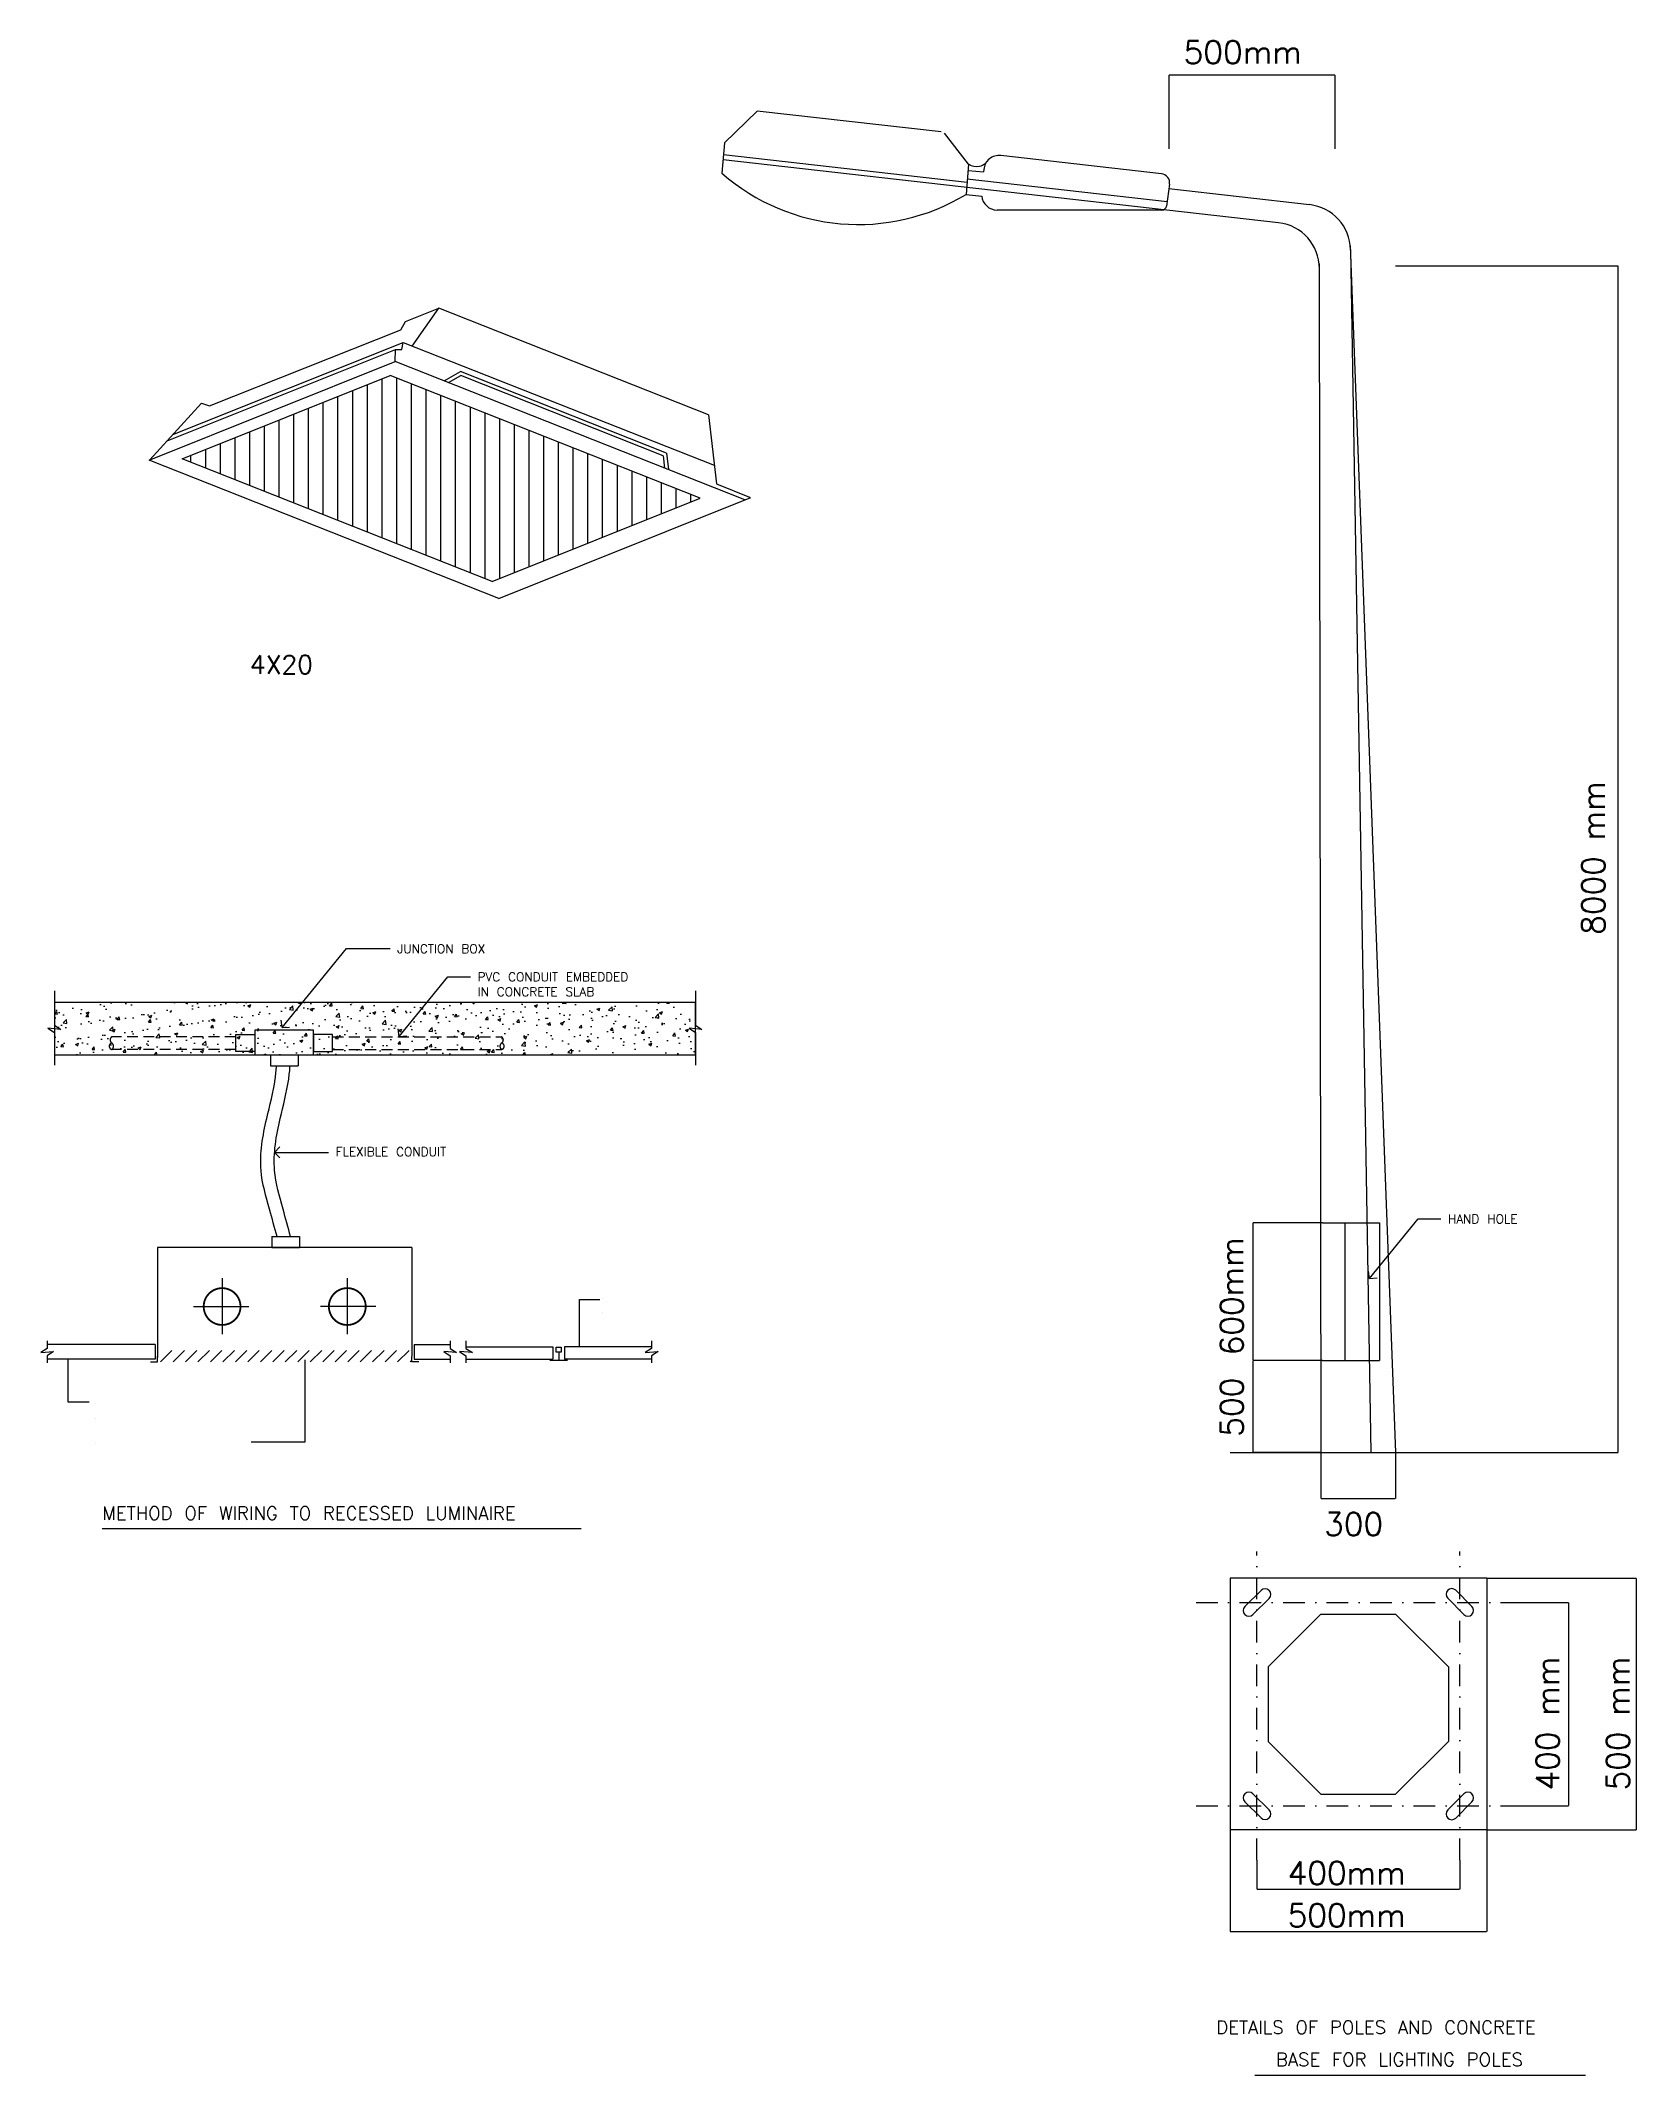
# Model space of a CAD drawing. Extents: x -199482 to -112389, y 75790 to 136754.
# Drawn here: x -149065 to -112389, y 81860 to 128633 of the extents above; entities that cross this region are included whole.
import ezdxf
from ezdxf.enums import TextEntityAlignment as Align

# ---------------------------------------------------------------- set-up
doc = ezdxf.new("R2010")
doc.units = 0
doc.header["$LTSCALE"] = 1000
doc.header["$MEASUREMENT"] = 0
doc.linetypes.add('DASHDOT', pattern=[1, 0.5, -0.25, 0, -0.25])
doc.linetypes.add('HIDDEN', pattern=[0.375, 0.25, -0.125])
for name, color, linetype in [('BORDER', 4, 'CONTINUOUS'), ('DOOR-NO', 5, 'CONTINUOUS'), ('LIGH', 3, 'CONTINUOUS')]:
    doc.layers.add(name, color=color, linetype=linetype)
doc.styles.add('ROMANS', font='ROMANS.shx', dxfattribs={"height": 200})
doc.styles.get("Standard").update_dxf_attribs({"font": 'TXT.shx', "height": 200})

msp = doc.modelspace()

# ---------------------------------------------------------------- texts
at = {"layer": 'LIGH', "color": 4, "style": 'ROMANS'}
for s, p in [('500mm', (-122793, 128105)), ('300', (-119566, 94267)), ('400mm', (-120403, 86247)), ('500mm', (-120403, 85275))]:
    msp.add_text(s, height=528, dxfattribs=at).set_placement(p)
at = {"layer": 'LIGH', "color": 4, "linetype": 'Continuous'}
for s, height, p in [('4X20', 422.4, (-144255, 114291)), ('JUNCTION BOX', 202.75, (-140870, 107758)), ('PVC CONDUIT EMBEDDED', 202.75, (-139023, 107112)), ('IN CONCRETE SLAB', 202.75, (-139023, 106769)), ('FLEXIBLE CONDUIT', 202.75, (-142283, 103092)), ('HAND HOLE', 202.8, (-116717, 101547))]:
    msp.add_text(s, height=height, dxfattribs=at).set_placement(p, align=Align.MIDDLE_LEFT)
at = {"layer": 'LIGH', "color": 4, "style": 'ROMANS'}
for s, p in [('8000 mm', (-113113, 108078)), ('600mm', (-121422, 98410)), ('500', (-121422, 96540)), ('400 mm', (-114163, 88407)), ('500 mm', (-112546, 88407))]:
    msp.add_text(s, height=528, rotation=90, dxfattribs=at).set_placement(p)
at = {"layer": 'LIGH', "color": 4, "linetype": 'Continuous'}
for s, p in [('DEMOUNTABLE', (-136140, 99723)), ('CEILING', (-136140, 99385)), ('NON-DEMOUNTABLE', (-147810, 97305)), ('CEILING', (-147810, 96967)), ('RECESSED LUMINAIRE', (-147810, 96381))]:
    msp.add_text(s, height=0.2, rotation=180, dxfattribs=at).set_placement(p, align=Align.MIDDLE_LEFT)
for s, p in [('METHOD OF WIRING TO RECESSED LUMINAIRE', (-147649, 94631)), ('DETAILS OF POLES AND CONCRETE', (-122046, 82812)), ('BASE FOR LIGHTING POLES', (-120672, 82071))]:
    msp.add_text(s, height=304.13, dxfattribs=at).set_placement(p)

# ---------------------------------------------------------------- hatches: boundary and pattern name
at = {"layer": 'DOOR-NO'}
h = msp.add_hatch(dxfattribs=at)
h.set_pattern_fill('AR-CONC', color=11, scale=100, style=0)
h.set_pattern_definition([(50, (0, 0), (717.2602, -62.7521), [75, -825]), (355, (0, 0), (-138.7513, 752.192), [60, -660]), (100.4514, (59.8, -5.2), (578.5094, 689.4395), [63.7402, -701.142]), (46.1842, (0, 200), (1067.241, -165.519), [112.5, -1237.5]), (96.6356, (88.9, 186.2), (934.663, 974.118), [95.61, -1051.713]), (351.1842, (0, 200), (934.662, 974.1186), [90, -990]), (21, (100, 150), (596.907, -402.6189), [75, -825]), (326, (100, 150), (243.3153, 725.15), [60, -660]), (71.4514, (149.74, 116.45), (840.2226, 322.5305), [63.7402, -701.142]), (37.5, (0, 0), (12.15986, 332.89385), [0, -652, 0, -670, 0, -662.5]), (7.5, (0, 0), (263.06954, 394.4117), [0, -382, 0, -637, 0, -252.5]), (327.5, (-223, 0), (533.82244, -22.55487), [0, -250, 0, -780, 0, -1035]), (317.5, (-323, 0), (583.1862, 100.105), [0, -325, 0, -518, 0, -735])])
h.paths.add_polyline_path([(-134015, 106521), (-148751, 106521), (-148751, 105318), (-134015, 105318)])

# ---------------------------------------------------------------- linework, layer by layer
at = {"layer": 'BORDER', "color": 3}
for points in [[(-143632, 101140), (-143689, 101349), (-143826, 101852), (-144088, 102750), (-143905, 103773), (-143692, 104555), (-143651, 104965), (-143642, 105068)], [(-143321, 101140), (-143378, 101349), (-143515, 101852), (-143777, 102750), (-143594, 103773), (-143381, 104555), (-143340, 104965), (-143331, 105068)]]:
    msp.add_open_spline(points, degree=3, knots=[0, 0, 0, 0, 652.753658, 1567.291334, 2765.832687, 3693.029636, 4002.041613, 4002.041613, 4002.041613, 4002.041613], dxfattribs=at)
at = {"layer": 'LIGH', "color": 4, "linetype": 'ByBlock'}
for p, q in [((-123129, 126150), (-123129, 127843)), ((-119315, 127841), (-123125, 127841)), ((-119311, 126150), (-119311, 127843)), ((-117924, 123455), (-112807, 123455)), ((-112809, 96185), (-112809, 123450)), ((-119605, 101461), (-121194, 101461)), ((-121192, 98297), (-121192, 101456)), ((-119605, 98293), (-121194, 98293)), ((-119605, 98293), (-121194, 98293)), ((-121192, 96175), (-121192, 98288)), ((-119640, 96181), (-121193, 96181)), ((-119640, 96169), (-119640, 95118)), ((-117925, 96179), (-117925, 95118)), ((-117924, 96181), (-112807, 96181)), ((-119636, 95120), (-117929, 95120)), ((-115824, 93286), (-112389, 93286)), ((-112391, 93282), (-112391, 87504)), ((-115004, 92727), (-113944, 92727)), ((-113946, 92723), (-113946, 88063)), ((-115004, 88059), (-113944, 88059)), ((-121728, 87499), (-121728, 85167)), ((-115825, 87499), (-115825, 85167)), ((-115824, 87500), (-112389, 87500)), ((-121112, 86806), (-121112, 86138)), ((-116448, 86806), (-116448, 86138)), ((-121107, 86140), (-116452, 86140)), ((-121724, 85170), (-115830, 85170))]:
    msp.add_line(p, q, dxfattribs=at)
at = {"layer": 'LIGH', "color": 4}
for p, q in [((-133346, 126283), (-132594, 127014)), ((-128370, 126534), (-132594, 127014)), ((-127735, 125797), (-128294, 126510)), ((-133346, 126283), (-133407, 125584)), ((-120610, 124447), (-133380, 125896)), ((-127772, 125372), (-133370, 126007)), ((-123302, 125572), (-126996, 125991)), ((-127735, 125797), (-127796, 125098)), ((-123174, 124930), (-127773, 125452)), ((-127748, 125648), (-127391, 125617)), ((-127386, 125672), (-127391, 125615)), ((-127796, 125098), (-127434, 125062)), ((-123117, 125333), (-123188, 124831)), ((-119897, 124863), (-123131, 125230)), ((-123292, 124740), (-127083, 124740)), ((-119678, 123502), (-119640, 96170)), ((-118965, 123915), (-117925, 96181)), ((-118960, 123832), (-118488, 96181)), ((-119604, 101461), (-118292, 101461)), ((-119088, 101461), (-119088, 98293)), ((-118292, 101461), (-118292, 98293)), ((-119604, 98293), (-118292, 98293)), ((-121721, 96181), (-115592, 96181)), ((-121728, 93286), (-121728, 87500)), ((-115825, 93286), (-121728, 93286)), ((-115825, 93286), (-115825, 87500)), ((-121386, 92637), (-121015, 93008)), ((-121201, 92452), (-120830, 92823)), ((-116352, 92455), (-116723, 92826)), ((-116166, 92640), (-116537, 93011)), ((-120852, 91251), (-119638, 92465)), ((-119638, 92465), (-117921, 92465)), ((-116707, 91251), (-117921, 92465)), ((-120852, 91251), (-120852, 89534)), ((-116707, 91251), (-116707, 89534)), ((-120852, 89534), (-119638, 88320)), ((-116707, 89534), (-117921, 88320)), ((-121386, 88149), (-121015, 87778)), ((-121201, 88334), (-120830, 87963)), ((-119638, 88320), (-117921, 88320)), ((-116352, 88331), (-116723, 87960)), ((-116166, 88146), (-116537, 87775)), ((-115825, 87500), (-121728, 87500))]:
    msp.add_line(p, q, dxfattribs=at)
at = {"layer": 'LIGH', "color": 4, "linetype": 'Continuous'}
for p, q in [((-140524, 121612), (-139911, 122486)), ((-146024, 119578), (-140735, 121696)), ((-140767, 121533), (-140735, 121696)), ((-140735, 121696), (-133582, 118871)), ((-146154, 119435), (-140913, 121533)), ((-140915, 121258), (-140913, 121533)), ((-140913, 121533), (-140767, 121533)), ((-145814, 119024), (-141029, 120939)), ((-141555, 117337), (-141555, 120729)), ((-141217, 117203), (-141217, 120864)), ((-133904, 118118), (-141029, 120939)), ((-140879, 117070), (-140879, 120880)), ((-140541, 116936), (-140541, 120746)), ((-139789, 120812), (-139416, 121027)), ((-139689, 120772), (-139409, 120934)), ((-134681, 119153), (-139416, 121027)), ((-134760, 119093), (-139409, 120934)), ((-145368, 120298), (-145182, 120235)), ((-142569, 117739), (-142569, 120323)), ((-142231, 117605), (-142231, 120458)), ((-141893, 117471), (-141893, 120593)), ((-140203, 116802), (-140203, 120612)), ((-139865, 116668), (-139865, 120479)), ((-139527, 116534), (-139527, 120345)), ((-139189, 116401), (-139189, 120211)), ((-143920, 118274), (-143920, 119782)), ((-143582, 118140), (-143582, 119917)), ((-143244, 118006), (-143244, 120052)), ((-142907, 117872), (-142907, 120187)), ((-138851, 116267), (-138851, 120077)), ((-138514, 116273), (-138514, 119943)), ((-138176, 116408), (-138176, 119810)), ((-144934, 118675), (-144934, 119376)), ((-144596, 118541), (-144596, 119511)), ((-144258, 118408), (-144258, 119646)), ((-137838, 116544), (-137838, 119676)), ((-137500, 116679), (-137500, 119542)), ((-137162, 116814), (-137162, 119408)), ((-136824, 116949), (-136824, 119274)), ((-138689, 116203), (-145814, 119024)), ((-145610, 118943), (-145610, 119105)), ((-145272, 118809), (-145272, 119241)), ((-136486, 117085), (-136486, 119141)), ((-136148, 117220), (-136148, 119007)), ((-135810, 117355), (-135810, 118873)), ((-134760, 119093), (-134726, 118807)), ((-134681, 119153), (-134637, 118772)), ((-135472, 117491), (-135472, 118739)), ((-135134, 117626), (-135134, 118605)), ((-134796, 117761), (-134796, 118472)), ((-134459, 117896), (-134459, 118338)), ((-138689, 116203), (-133904, 118118)), ((-134121, 118032), (-134121, 118204)), ((-143785, 105068), (-143149, 105068)), ((-143689, 103076), (-143569, 103203)), ((-143689, 103076), (-142449, 103076)), ((-143689, 103076), (-143569, 102949)), ((-118519, 100177), (-117401, 101549)), ((-117401, 101549), (-116879, 101549)), ((-140533, 100889), (-146379, 100889)), ((-143755, 100889), (-143119, 100889)), ((-118519, 100177), (-118542, 100350)), ((-118519, 100177), (-118345, 100190)), ((-136683, 98620), (-136683, 99695)), ((-136683, 99695), (-136213, 99695)), ((-148436, 97336), (-148436, 98324)), ((-142989, 96424), (-142989, 98311)), ((-147949, 97336), (-148436, 97336)), ((-144228, 96424), (-142989, 96424))]:
    msp.add_line(p, q, dxfattribs=at)
at = {"layer": 'LIGH', "color": 11, "linetype": 'Continuous'}
for p, q in [((-143516, 105946), (-142038, 107760)), ((-142038, 107760), (-141031, 107760)), ((-140825, 105742), (-139707, 107114)), ((-139707, 107114), (-139185, 107114)), ((-143516, 105946), (-143539, 106119)), ((-143516, 105946), (-143342, 105959)), ((-140825, 105742), (-140848, 105915)), ((-140825, 105742), (-140651, 105755))]:
    msp.add_line(p, q, dxfattribs=at)
at = {"layer": 'LIGH', "color": 4, "linetype": 'DASHDOT'}
for p, q in [((-121112, 86807), (-121112, 93902)), ((-116448, 86807), (-116448, 93902)), ((-122509, 92727), (-115005, 92727)), ((-122509, 88059), (-115005, 88059))]:
    msp.add_line(p, q, dxfattribs=at)
at = {"layer": 'LIGH', "color": 4, "linetype": 'Continuous'}
for points in [[(-140784, 121988), (-140682, 122178)], [(-140682, 122178), (-139911, 122486)], [(-133716, 120033), (-139911, 122486)], [(-145182, 120235), (-140784, 121988)], [(-146573, 118993), (-140915, 121258)], [(-132876, 118075), (-140915, 121258)], [(-146553, 118997), (-145368, 120298)], [(-133716, 120033), (-133533, 118449)], [(-138534, 115810), (-146573, 118993)], [(-133533, 118449), (-132771, 118141)], [(-138534, 115810), (-132742, 118129)], [(-148751, 106791), (-148751, 106003), (-148604, 105905), (-148898, 105931), (-148751, 105832), (-148751, 105081)], [(-134015, 106791), (-134015, 106003), (-133868, 105905), (-134162, 105931), (-134015, 105832), (-134015, 105081)], [(-143785, 105318), (-143785, 105068)], [(-143785, 105318), (-143149, 105318)], [(-143149, 105318), (-143149, 105068)], [(-143755, 101140), (-143119, 101140)], [(-143755, 101140), (-143755, 100889)], [(-143119, 101140), (-143119, 100889)], [(-146379, 100889), (-146379, 98364)], [(-140533, 100889), (-140533, 98392)], [(-144895, 100185), (-144895, 98897)], [(-142018, 100185), (-142018, 98897)], [(-145550, 99533), (-144280, 99533)], [(-141363, 99533), (-142633, 99533)], [(-148917, 98743), (-148917, 98571), (-149065, 98474), (-148770, 98499), (-148917, 98401), (-148917, 98240)], [(-139653, 98743), (-139653, 98571), (-139505, 98474), (-139800, 98499), (-139653, 98401), (-139653, 98240)], [(-139291, 98743), (-139291, 98571), (-139143, 98474), (-139438, 98499), (-139291, 98401), (-139291, 98240)], [(-135022, 98743), (-135022, 98571), (-135169, 98474), (-134875, 98499), (-135022, 98401), (-135022, 98240)], [(-146435, 98661), (-148917, 98661)], [(-146435, 98324), (-148917, 98324)], [(-146540, 98261), (-146379, 98261)], [(-146435, 98661), (-146435, 98324)], [(-146379, 98261), (-146379, 98387)], [(-146309, 98261), (-146047, 98524)], [(-146023, 98261), (-145760, 98524)], [(-145736, 98261), (-145474, 98524)], [(-145449, 98261), (-145187, 98524)], [(-145162, 98261), (-144900, 98524)], [(-144876, 98261), (-144613, 98524)], [(-144588, 98261), (-144326, 98524)], [(-144302, 98261), (-144040, 98524)], [(-144015, 98261), (-143753, 98524)], [(-143729, 98261), (-143467, 98524)], [(-143442, 98261), (-143179, 98524)], [(-143155, 98261), (-142893, 98524)], [(-142868, 98261), (-142606, 98524)], [(-142582, 98261), (-142320, 98524)], [(-142295, 98261), (-142032, 98524)], [(-142008, 98261), (-141746, 98524)], [(-141722, 98261), (-141459, 98524)], [(-141435, 98261), (-141173, 98524)], [(-141148, 98261), (-140886, 98524)], [(-140861, 98261), (-140599, 98524)], [(-140575, 98261), (-140548, 98288)], [(-140533, 98261), (-140533, 98387)], [(-140373, 98261), (-140533, 98261)], [(-140478, 98661), (-140478, 98324)], [(-140478, 98661), (-139653, 98661)], [(-140478, 98324), (-139653, 98324)], [(-139291, 98603), (-137291, 98603)], [(-139291, 98324), (-137291, 98324)], [(-137364, 98297), (-136958, 98297)], [(-137291, 98603), (-137291, 98324)], [(-137156, 98485), (-137156, 98297)], [(-135022, 98603), (-137021, 98603)], [(-137021, 98603), (-137021, 98324)], [(-135022, 98324), (-137021, 98324)], [(-147649, 94428), (-136645, 94428)], [(-121154, 81860), (-113560, 81860)]]:
    msp.add_lwpolyline(points, dxfattribs=at)
at = {"layer": 'LIGH', "color": 2, "linetype": 'Continuous'}
msp.add_lwpolyline([(-134015, 106521), (-148751, 106521), (-148751, 105318), (-134015, 105318)], close=True, dxfattribs=at)
at = {"layer": 'LIGH', "color": 4, "linetype": 'HIDDEN'}
for points in [[(-147427, 105734, 0.577452), (-147429, 105590)], [(-138473, 105734, -0.577452), (-138471, 105590)], [(-147429, 105590, 0.846165), (-147427, 105443)], [(-147429, 105590, -0.507638), (-147427, 105443)], [(-138471, 105590, 0.507638), (-138473, 105443)], [(-138471, 105590, -0.846165), (-138473, 105443)]]:
    msp.add_lwpolyline(points, format="xyb", dxfattribs=at)
for points in [[(-144579, 105734), (-147427, 105734)], [(-142354, 105734), (-138473, 105734)], [(-144579, 105444), (-147427, 105444)], [(-142354, 105444), (-138473, 105444)]]:
    msp.add_lwpolyline(points, dxfattribs=at)
at = {"layer": 'LIGH', "color": 4, "linetype": 'Continuous', "const_width": 42.2}
for points in [[(-144472, 99533, 1), (-145318, 99533, 1), (-145318, 99533, 1)], [(-141594, 99533, 1), (-142441, 99533, 1), (-142441, 99533, 1)]]:
    msp.add_lwpolyline(points, format="xyb", close=True, dxfattribs=at)
at = {"layer": 'LIGH', "color": 4}
for centre, radius, start, end in [((-127553, 126062), 321, 235.4764, 329.5504), ((-127036, 125642), 352, 83.5258, 175.0488), ((-130269, 129175), 4768, 228.8509, 301.2467), ((-123326, 125362), 211, 351.9264, 83.5258), ((-127083, 125092), 352, 184.8982, 270), ((-123292, 124846), 106, 270, 351.9264), ((-120729, 123398), 1056, 360, 83.5258), ((-120016, 123814), 1056, 0.9786, 83.5258), ((-121293, 92544), 131, 135, 315), ((-120922, 92915), 131, 315, 135), ((-116630, 92918), 131, 45, 225), ((-116259, 92547), 131, 225, 45), ((-121293, 88241), 131, 45, 225), ((-120922, 87870), 131, 225, 45), ((-116630, 87867), 131, 135, 315), ((-116259, 88238), 131, 315, 135)]:
    msp.add_arc(centre, radius, start, end, dxfattribs=at)
at = {"layer": 'LIGH', "color": 4, "linetype": 'ByBlock'}
for points in [[(-123125, 127842), (-123125, 127840), (-123129, 127841)], [(-119315, 127842), (-119315, 127840), (-119311, 127841)], [(-112810, 123450), (-112808, 123450), (-112809, 123455)], [(-121193, 101456), (-121191, 101456), (-121192, 101461)], [(-121193, 98297), (-121191, 98297), (-121192, 98293)], [(-121193, 98288), (-121191, 98288), (-121192, 98293)], [(-121193, 96185), (-121191, 96185), (-121192, 96181)], [(-112810, 96185), (-112808, 96185), (-112809, 96181)], [(-119636, 95121), (-119636, 95120), (-119640, 95120)], [(-117929, 95121), (-117929, 95120), (-117925, 95120)], [(-112392, 93282), (-112391, 93282), (-112391, 93286)], [(-113946, 92723), (-113945, 92723), (-113946, 92727)], [(-113946, 88063), (-113945, 88063), (-113946, 88059)], [(-112392, 87504), (-112391, 87504), (-112391, 87500)], [(-121107, 86141), (-121107, 86140), (-121112, 86140)], [(-116452, 86141), (-116452, 86140), (-116448, 86140)], [(-121724, 85170), (-121724, 85169), (-121728, 85170)], [(-115830, 85170), (-115830, 85169), (-115825, 85170)]]:
    msp.add_solid(points, dxfattribs=at)
at = {"layer": 'LIGH', "color": 4, "linetype": 'Continuous'}
for points in [[(-144142, 105394), (-144579, 105394), (-144579, 105784), (-144142, 105784)], [(-142792, 105890), (-144142, 105890), (-144142, 105318), (-142792, 105318)], [(-142792, 105394), (-142354, 105394), (-142354, 105784), (-142792, 105784)], [(-137220, 98598), (-137099, 98598), (-137099, 98485), (-137220, 98485)]]:
    msp.add_3dface(points, dxfattribs=at)

msp.set_redraw_order([(e.dxf.handle, doc.entitydb.next_handle()) for e in msp.query("TEXT MTEXT ATTDEF DIMENSION ARC_DIMENSION")])  # texts and dimensions are drawn at this point

doc.saveas('drawing.dxf')
